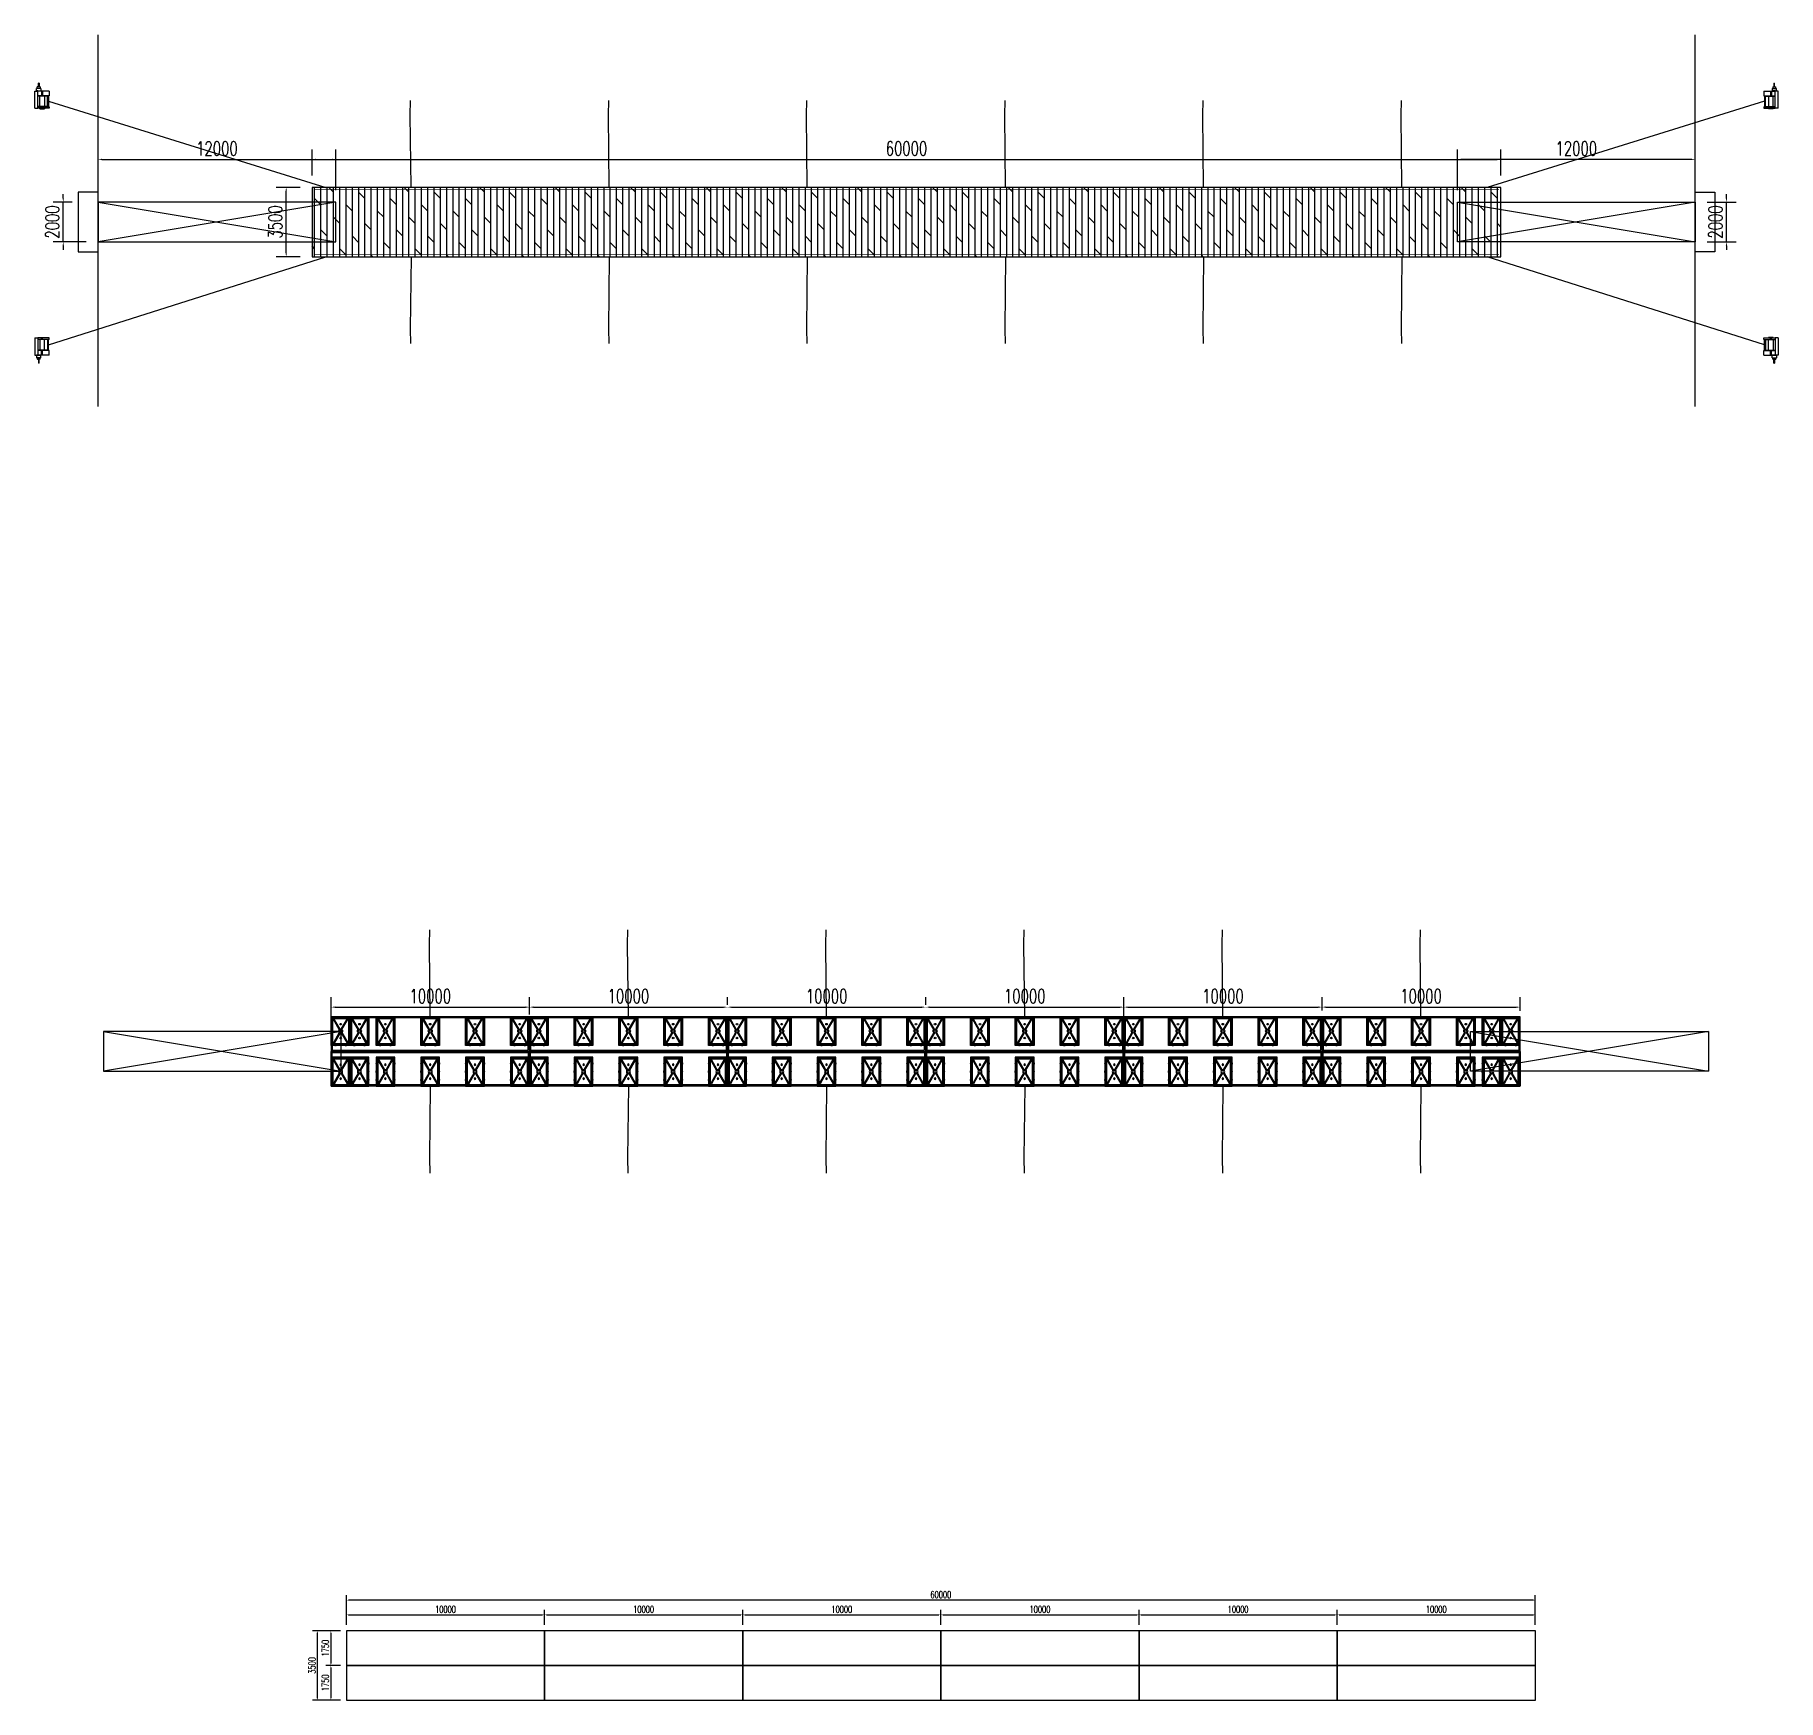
# Model space of a CAD drawing. Header units: millimetres. Extents: x -1825427 to -664413, y 1443096 to 1668257.
# Drawn here: x -1440620 to -1352647, y 1460910 to 1544972 of the extents above; entities that cross this region are included whole.
import ezdxf

# ---------------------------------------------------------------- set-up
doc = ezdxf.new("R2010")
doc.units = ezdxf.units.MM
doc.header["$LTSCALE"] = 10
doc.layers.get('0').update_dxf_attribs({"linetype": 'CONTINUOUS'})
doc.layers.get('DEFPOINTS').update_dxf_attribs({"linetype": 'CONTINUOUS'})
for name, color, linetype in [('TG_SUNTESTE', 7, 'CONTINUOUS'), ('W-bridge approach引桥', 4, 'CONTINUOUS'), ('W-FLOAT_BOWL浮筒', 253, 'CONTINUOUS'), ('W-PLASTIC_RAILINGS塑木栏杆', 6, 'CONTINUOUS'), ('W-STEEL_FRAME钢架', 3, 'CONTINUOUS'), ('W-WOOD_FLOOR木地板', 30, 'CONTINUOUS'), ('景-通用-文字', 7, 'CONTINUOUS')]:
    doc.layers.add(name, color=color, linetype=linetype)
doc.styles.add('STANDARD_T3', font='simplex.shx', dxfattribs={"width": 0.7, "bigfont": 'gbcbig.shx'})
doc.dimstyles.new('W&&100', dxfattribs={"dimtxt": 350, "dimasz": 100, "dimexe": 250, "dimexo": 300, "dimgap": 100, "dimtad": 1, "dimdec": 0, "dimzin": 0, "dimdsep": 46, "dimtxsty": 'STANDARD_T3', "dimcen": 0.09, "dimclrd": 1, "dimclre": 1, "dimclrt": 7, "dimazin": 2, "dimtfac": 1, "dimtdec": 0, "dimtix": 1, "dimtmove": 2, "dimatfit": 3, "dimfxl": 100, "dimtolj": 1, "dimtzin": 0, "dimarcsym": 0})
doc.dimstyles.new('W&&200', dxfattribs={"dimtxt": 700, "dimasz": 200, "dimexe": 500, "dimexo": 600, "dimgap": 200, "dimtad": 1, "dimdec": 0, "dimzin": 0, "dimdsep": 46, "dimtxsty": 'STANDARD_T3', "dimcen": 0.09, "dimclrd": 1, "dimclre": 1, "dimclrt": 7, "dimazin": 2, "dimtfac": 1, "dimtdec": 0, "dimtix": 1, "dimtmove": 2, "dimatfit": 3, "dimfxl": 100, "dimtolj": 1, "dimtzin": 0, "dimarcsym": 0})

msp = doc.modelspace()

# ---------------------------------------------------------------- blocks, each defined once
blk = doc.blocks.new('*D189')
at = {"layer": 'DEFPOINTS', "color": 0, "transparency": 16777216}
for p in [(-1366634, 1538686), (-1426634, 1537275), (-1366634, 1537275)]:
    blk.add_point(p, dxfattribs=at)
at = {"layer": 'W-WOOD_FLOOR木地板', "color": 1, "lineweight": -2, "transparency": 16777216}
for p, q in [((-1426634, 1537875), (-1426634, 1539186)), ((-1426434, 1538686), (-1366834, 1538686)), ((-1366634, 1537875), (-1366634, 1539186))]:
    blk.add_line(p, q, dxfattribs=at)
at = {"layer": 'W-WOOD_FLOOR木地板', "color": 1, "transparency": 16777216}
for points in [[(-1426434, 1538720), (-1426434, 1538653), (-1426634, 1538686)], [(-1366834, 1538720), (-1366834, 1538653), (-1366634, 1538686)]]:
    blk.add_solid(points, dxfattribs=at)
at = {"layer": 'W-WOOD_FLOOR木地板', "color": 7, "transparency": 16777216, "insert": (-1396634, 1539236), "char_height": 700, "attachment_point": 5, "style": 'STANDARD_T3'}
blk.add_mtext('\\A1;60000', dxfattribs=at)
blk = doc.blocks.new('*D190')
at = {"layer": 'DEFPOINTS', "color": 0, "transparency": 16777216}
for p in [(-1427937, 1537275), (-1426634, 1537275), (-1426634, 1533775)]:
    blk.add_point(p, dxfattribs=at)
at = {"layer": 'W-WOOD_FLOOR木地板', "color": 1, "lineweight": -2, "transparency": 16777216}
for p, q in [((-1427234, 1537275), (-1428437, 1537275)), ((-1427937, 1533975), (-1427937, 1537075)), ((-1427234, 1533775), (-1428437, 1533775))]:
    blk.add_line(p, q, dxfattribs=at)
at = {"layer": 'W-WOOD_FLOOR木地板', "color": 1, "transparency": 16777216}
for points in [[(-1427971, 1537075), (-1427904, 1537075), (-1427937, 1537275)], [(-1427971, 1533975), (-1427904, 1533975), (-1427937, 1533775)]]:
    blk.add_solid(points, dxfattribs=at)
at = {"layer": 'W-WOOD_FLOOR木地板', "color": 7, "transparency": 16777216, "insert": (-1428487, 1535525), "char_height": 700, "attachment_point": 5, "rotation": 90, "style": 'STANDARD_T3'}
blk.add_mtext('\\A1;3500', dxfattribs=at)
blk = doc.blocks.new('yq')
at = {"layer": 'W-bridge approach引桥'}
for p, q in [((0, 0), (12000, -2000)), ((12000, 0), (0, -2000))]:
    blk.add_line(p, q, dxfattribs=at)
blk.add_lwpolyline([(0, -2000), (12000, -2000), (12000, 0), (0, 0)], close=True, dxfattribs=at)
blk = doc.blocks.new('*D92')
at = {"layer": 'DEFPOINTS', "color": 0, "transparency": 16777216}
for p in [(-1415665, 1495892), (-1415665, 1494928), (-1425665, 1494432)]:
    blk.add_point(p, dxfattribs=at)
at = {"layer": 'TG_SUNTESTE', "color": 1, "lineweight": -2, "transparency": 16777216}
for p, q in [((-1425665, 1495032), (-1425665, 1496392)), ((-1425465, 1495892), (-1415865, 1495892)), ((-1415665, 1495528), (-1415665, 1496392))]:
    blk.add_line(p, q, dxfattribs=at)
at = {"layer": 'TG_SUNTESTE', "color": 1, "transparency": 16777216}
for points in [[(-1425465, 1495926), (-1425465, 1495859), (-1425665, 1495892)], [(-1415865, 1495926), (-1415865, 1495859), (-1415665, 1495892)]]:
    blk.add_solid(points, dxfattribs=at)
at = {"layer": 'TG_SUNTESTE', "color": 7, "transparency": 16777216, "insert": (-1420665, 1496442), "char_height": 700, "attachment_point": 5, "style": 'STANDARD_T3'}
blk.add_mtext('\\A1;10000', dxfattribs=at)
blk = doc.blocks.new('A$C68B31E47')
at = {"color": 7, "linetype": 'Continuous', "lineweight": 25}
for p, q in [((10, 202), (0, 202)), ((0, 152), (0, 202)), ((0, 102), (0, 152)), ((0, 102), (10, 102)), ((40, 302), (10, 302)), ((10, 302), (10, 162)), ((40, 162), (10, 162)), ((10, 162), (10, 142)), ((10, 142), (10, 59)), ((40, 142), (10, 142)), ((10, 59), (40, 59)), ((10, 0), (10, 59)), ((10, 0), (370, 0)), ((40, 302), (40, 162)), ((275, 285), (40, 285)), ((45, 272), (40, 272)), ((40, 162), (40, 142)), ((40, 142), (40, 59)), ((40, 60), (275, 60)), ((40, 59), (275, 59)), ((45, 272), (45, 60)), ((45, 269), (265, 269)), ((265, 202), (45, 202)), ((45, 102), (265, 102)), ((275, 272), (265, 272)), ((265, 272), (265, 60)), ((370, 302), (275, 302)), ((275, 302), (275, 162)), ((370, 162), (275, 162)), ((275, 162), (275, 142)), ((370, 142), (275, 142)), ((275, 142), (275, 59)), ((275, 59), (370, 59)), ((370, 302), (370, 162)), ((370, 162), (370, 142)), ((370, 142), (370, 59)), ((375, 131), (370, 131)), ((375, 101), (370, 101)), ((375, 61), (370, 61)), ((370, 0), (370, 59)), ((375, 31), (370, 31)), ((375, 101), (375, 131)), ((425, 126), (375, 126)), ((375, 61), (375, 101)), ((375, 61), (375, 31)), ((375, 36), (425, 36)), ((425, 126), (425, 81)), ((460, 111), (425, 111)), ((425, 81), (425, 36)), ((425, 51), (460, 51)), ((460, 111), (460, 91)), ((468, 91), (460, 91)), ((460, 91), (460, 71)), ((468, 71), (460, 71)), ((460, 71), (460, 51)), ((468, 91), (468, 71)), ((538, 89), (468, 89)), ((468, 73), (538, 73)), ((538, 89), (538, 73))]:
    blk.add_line(p, q, dxfattribs=at)
blk = doc.blocks.new('*D185')
at = {"layer": 'DEFPOINTS', "color": 0, "transparency": 16777216}
for p in [(-1425434, 1538686), (-1437434, 1536525), (-1425434, 1536525)]:
    blk.add_point(p, dxfattribs=at)
at = {"layer": 'TG_SUNTESTE', "color": 1, "lineweight": -2, "transparency": 16777216}
for p, q in [((-1437434, 1537125), (-1437434, 1539186)), ((-1437234, 1538686), (-1425634, 1538686)), ((-1425434, 1537125), (-1425434, 1539186))]:
    blk.add_line(p, q, dxfattribs=at)
at = {"layer": 'TG_SUNTESTE', "color": 1, "transparency": 16777216}
for points in [[(-1437234, 1538720), (-1437234, 1538653), (-1437434, 1538686)], [(-1425634, 1538720), (-1425634, 1538653), (-1425434, 1538686)]]:
    blk.add_solid(points, dxfattribs=at)
at = {"layer": 'TG_SUNTESTE', "color": 7, "transparency": 16777216, "insert": (-1431434, 1539236), "char_height": 700, "attachment_point": 5, "style": 'STANDARD_T3'}
blk.add_mtext('\\A1;12000', dxfattribs=at)
blk = doc.blocks.new('*D186')
at = {"layer": 'DEFPOINTS', "color": 0, "transparency": 16777216}
for p in [(-1439189, 1536525), (-1438134, 1536525), (-1437434, 1534525)]:
    blk.add_point(p, dxfattribs=at)
at = {"layer": 'TG_SUNTESTE', "color": 1, "lineweight": -2, "transparency": 16777216}
for p, q in [((-1439189, 1536725), (-1439189, 1536925)), ((-1438734, 1536525), (-1439689, 1536525)), ((-1439189, 1534525), (-1439189, 1536525)), ((-1438034, 1534525), (-1439689, 1534525)), ((-1439189, 1534325), (-1439189, 1534125))]:
    blk.add_line(p, q, dxfattribs=at)
at = {"layer": 'TG_SUNTESTE', "color": 1, "transparency": 16777216}
for points in [[(-1439222, 1536725), (-1439155, 1536725), (-1439189, 1536525)], [(-1439222, 1534325), (-1439155, 1534325), (-1439189, 1534525)]]:
    blk.add_solid(points, dxfattribs=at)
at = {"layer": 'TG_SUNTESTE', "color": 7, "transparency": 16777216, "insert": (-1439739, 1535525), "char_height": 700, "attachment_point": 5, "rotation": 90, "style": 'STANDARD_T3'}
blk.add_mtext('\\A1;2000', dxfattribs=at)
blk = doc.blocks.new('*D187')
at = {"layer": 'DEFPOINTS', "color": 0, "transparency": 16777216}
for p in [(-1368834, 1538686), (-1368834, 1536525), (-1356834, 1536525)]:
    blk.add_point(p, dxfattribs=at)
at = {"layer": 'TG_SUNTESTE', "color": 1, "lineweight": -2, "transparency": 16777216}
for p, q in [((-1368834, 1537125), (-1368834, 1539186)), ((-1357034, 1538686), (-1368634, 1538686)), ((-1356834, 1537125), (-1356834, 1539186))]:
    blk.add_line(p, q, dxfattribs=at)
at = {"layer": 'TG_SUNTESTE', "color": 1, "transparency": 16777216}
for points in [[(-1368634, 1538720), (-1368634, 1538653), (-1368834, 1538686)], [(-1357034, 1538720), (-1357034, 1538653), (-1356834, 1538686)]]:
    blk.add_solid(points, dxfattribs=at)
at = {"layer": 'TG_SUNTESTE', "color": 7, "transparency": 16777216, "insert": (-1362834, 1539236), "char_height": 700, "attachment_point": 5, "style": 'STANDARD_T3'}
blk.add_mtext('\\A1;12000', dxfattribs=at)
blk = doc.blocks.new('*D188')
at = {"layer": 'DEFPOINTS', "color": 0, "transparency": 16777216}
for p in [(-1356834, 1536525), (-1355258, 1536525), (-1356834, 1534525)]:
    blk.add_point(p, dxfattribs=at)
at = {"layer": 'TG_SUNTESTE', "color": 1, "lineweight": -2, "transparency": 16777216}
for p, q in [((-1355258, 1536725), (-1355258, 1536925)), ((-1356234, 1536525), (-1354758, 1536525)), ((-1355258, 1534525), (-1355258, 1536525)), ((-1356234, 1534525), (-1354758, 1534525)), ((-1355258, 1534325), (-1355258, 1534125))]:
    blk.add_line(p, q, dxfattribs=at)
at = {"layer": 'TG_SUNTESTE', "color": 1, "transparency": 16777216}
for points in [[(-1355291, 1536725), (-1355225, 1536725), (-1355258, 1536525)], [(-1355291, 1534325), (-1355225, 1534325), (-1355258, 1534525)]]:
    blk.add_solid(points, dxfattribs=at)
at = {"layer": 'TG_SUNTESTE', "color": 7, "transparency": 16777216, "insert": (-1355808, 1535525), "char_height": 700, "attachment_point": 5, "rotation": 90, "style": 'STANDARD_T3'}
blk.add_mtext('\\A1;2000', dxfattribs=at)
blk = doc.blocks.new('mz')
blk.add_line((-3374, 1365), (-4060, 1670))
at = {"layer": 'DEFPOINTS', "color": 0}
blk.add_lwpolyline([(0, 0), (-3374, 1365)], dxfattribs=at)
blk = doc.blocks.new('*U45')
at = {"layer": 'TG_SUNTESTE', "rotation": 292.6310346107126}
blk.add_blockref('mz', (37, 1751), dxfattribs=at)
at = {"layer": 'TG_SUNTESTE', "xscale": -1, "rotation": 247.3689653892874}
blk.add_blockref('mz', (37, -1751), dxfattribs=at)
blk = doc.blocks.new('*U46')
at = {"layer": 'TG_SUNTESTE', "color": 0, "linetype": 'ByBlock', "lineweight": -2, "transparency": 16777216}
for p in [(0, 0), (10000, 0), (20000, 0), (30000, 0), (40000, 0), (50000, 0)]:
    blk.add_blockref('*U45', p, dxfattribs=at)
blk = doc.blocks.new('*D87')
at = {"layer": 'DEFPOINTS', "color": 0, "transparency": 16777216}
for p in [(-1405665, 1495892), (-1415665, 1494928), (-1405665, 1495409)]:
    blk.add_point(p, dxfattribs=at)
at = {"layer": 'TG_SUNTESTE', "color": 1, "lineweight": -2, "transparency": 16777216}
for p, q in [((-1415665, 1495528), (-1415665, 1496392)), ((-1415465, 1495892), (-1405865, 1495892)), ((-1405665, 1496009), (-1405665, 1496392))]:
    blk.add_line(p, q, dxfattribs=at)
at = {"layer": 'TG_SUNTESTE', "color": 1, "transparency": 16777216}
for points in [[(-1415465, 1495926), (-1415465, 1495859), (-1415665, 1495892)], [(-1405865, 1495926), (-1405865, 1495859), (-1405665, 1495892)]]:
    blk.add_solid(points, dxfattribs=at)
at = {"layer": 'TG_SUNTESTE', "color": 7, "transparency": 16777216, "insert": (-1410665, 1496442), "char_height": 700, "attachment_point": 5, "style": 'STANDARD_T3'}
blk.add_mtext('\\A1;10000', dxfattribs=at)
blk = doc.blocks.new('*D88')
at = {"layer": 'DEFPOINTS', "color": 0, "transparency": 16777216}
for p in [(-1395665, 1495892), (-1405665, 1495409), (-1395665, 1495409)]:
    blk.add_point(p, dxfattribs=at)
at = {"layer": 'TG_SUNTESTE', "color": 1, "lineweight": -2, "transparency": 16777216}
for p, q in [((-1405665, 1496009), (-1405665, 1496392)), ((-1405465, 1495892), (-1395865, 1495892)), ((-1395665, 1496009), (-1395665, 1496392))]:
    blk.add_line(p, q, dxfattribs=at)
at = {"layer": 'TG_SUNTESTE', "color": 1, "transparency": 16777216}
for points in [[(-1405465, 1495926), (-1405465, 1495859), (-1405665, 1495892)], [(-1395865, 1495926), (-1395865, 1495859), (-1395665, 1495892)]]:
    blk.add_solid(points, dxfattribs=at)
at = {"layer": 'TG_SUNTESTE', "color": 7, "transparency": 16777216, "insert": (-1400665, 1496442), "char_height": 700, "attachment_point": 5, "style": 'STANDARD_T3'}
blk.add_mtext('\\A1;10000', dxfattribs=at)
blk = doc.blocks.new('*D89')
at = {"layer": 'DEFPOINTS', "color": 0, "transparency": 16777216}
for p in [(-1385665, 1495892), (-1395665, 1495409), (-1385665, 1494719)]:
    blk.add_point(p, dxfattribs=at)
at = {"layer": 'TG_SUNTESTE', "color": 1, "lineweight": -2, "transparency": 16777216}
for p, q in [((-1395665, 1496009), (-1395665, 1496392)), ((-1395465, 1495892), (-1385865, 1495892)), ((-1385665, 1495319), (-1385665, 1496392))]:
    blk.add_line(p, q, dxfattribs=at)
at = {"layer": 'TG_SUNTESTE', "color": 1, "transparency": 16777216}
for points in [[(-1395465, 1495926), (-1395465, 1495859), (-1395665, 1495892)], [(-1385865, 1495926), (-1385865, 1495859), (-1385665, 1495892)]]:
    blk.add_solid(points, dxfattribs=at)
at = {"layer": 'TG_SUNTESTE', "color": 7, "transparency": 16777216, "insert": (-1390665, 1496442), "char_height": 700, "attachment_point": 5, "style": 'STANDARD_T3'}
blk.add_mtext('\\A1;10000', dxfattribs=at)
blk = doc.blocks.new('*D90')
at = {"layer": 'DEFPOINTS', "color": 0, "transparency": 16777216}
for p in [(-1375665, 1495892), (-1385665, 1494719), (-1375665, 1495129)]:
    blk.add_point(p, dxfattribs=at)
at = {"layer": 'TG_SUNTESTE', "color": 1, "lineweight": -2, "transparency": 16777216}
for p, q in [((-1385665, 1495319), (-1385665, 1496392)), ((-1385465, 1495892), (-1375865, 1495892)), ((-1375665, 1495729), (-1375665, 1496392))]:
    blk.add_line(p, q, dxfattribs=at)
at = {"layer": 'TG_SUNTESTE', "color": 1, "transparency": 16777216}
for points in [[(-1385465, 1495926), (-1385465, 1495859), (-1385665, 1495892)], [(-1375865, 1495926), (-1375865, 1495859), (-1375665, 1495892)]]:
    blk.add_solid(points, dxfattribs=at)
at = {"layer": 'TG_SUNTESTE', "color": 7, "transparency": 16777216, "insert": (-1380665, 1496442), "char_height": 700, "attachment_point": 5, "style": 'STANDARD_T3'}
blk.add_mtext('\\A1;10000', dxfattribs=at)
blk = doc.blocks.new('*D91')
at = {"layer": 'DEFPOINTS', "color": 0, "transparency": 16777216}
for p in [(-1365665, 1495892), (-1375665, 1495129), (-1365665, 1495104)]:
    blk.add_point(p, dxfattribs=at)
at = {"layer": 'TG_SUNTESTE', "color": 1, "lineweight": -2, "transparency": 16777216}
for p, q in [((-1375665, 1495729), (-1375665, 1496392)), ((-1375465, 1495892), (-1365865, 1495892)), ((-1365665, 1495704), (-1365665, 1496392))]:
    blk.add_line(p, q, dxfattribs=at)
at = {"layer": 'TG_SUNTESTE', "color": 1, "transparency": 16777216}
for points in [[(-1375465, 1495926), (-1375465, 1495859), (-1375665, 1495892)], [(-1365865, 1495926), (-1365865, 1495859), (-1365665, 1495892)]]:
    blk.add_solid(points, dxfattribs=at)
at = {"layer": 'TG_SUNTESTE', "color": 7, "transparency": 16777216, "insert": (-1370665, 1496442), "char_height": 700, "attachment_point": 5, "style": 'STANDARD_T3'}
blk.add_mtext('\\A1;10000', dxfattribs=at)
blk = doc.blocks.new('DFX')
at = {"layer": 'W-FLOAT_BOWL浮筒'}
for p, q in [((0, 0), (1450, 0)), ((325, 0), (305, 0)), ((735, 0), (715, 0)), ((1125, 0), (1145, 0)), ((0, -205), (0, -225)), ((0, -725), (0, -745)), ((630, -443), (116, -146)), ((630, -507), (116, -804)), ((650, -409), (136, -111)), ((650, -409), (136, -111)), ((650, -541), (136, -839)), ((650, -541), (136, -839)), ((800, -409), (1314, -111)), ((800, -409), (1314, -111)), ((800, -541), (1314, -839)), ((800, -541), (1314, -839)), ((820, -443), (1334, -146)), ((820, -507), (1334, -804)), ((1450, -205), (1450, -225)), ((1450, -725), (1450, -745)), ((325, -950), (305, -950)), ((735, -950), (715, -950)), ((1125, -950), (1145, -950))]:
    blk.add_line(p, q, dxfattribs=at)
for points in [[(0, 0), (1450, 0), (1450, -950), (0, -950)], [(40, -40), (1410, -40), (1410, -910), (40, -910)], [(85, -85), (1365, -85), (1365, -865), (85, -865)]]:
    blk.add_lwpolyline(points, close=True, dxfattribs=at)
for points in [[(350, 0), (350, -39, -0.605909), (280, -39), (280, 0), (305, 0), (305, -20, 1.050157), (325, -20), (325, 0), (350, 0)], [(760, 0), (760, -39, -0.605909), (690, -39), (690, 0), (715, 0), (715, -20, 1.050157), (735, -20), (735, 0), (760, 0)], [(1100, 0), (1100, -39, 0.605909), (1170, -39), (1170, 0), (1145, 0), (1145, -20, -1.050157), (1125, -20), (1125, 0), (1100, 0)], [(0, -180), (39, -180, -0.605909), (39, -250), (0, -250), (0, -225), (20, -225, 1.050157), (20, -205), (0, -205), (0, -180)], [(0, -700), (39, -700, -0.605909), (39, -770), (0, -770), (0, -745), (20, -745, 1.050157), (20, -725), (0, -725), (0, -700)], [(1450, -180), (1411, -180, 0.605909), (1411, -250), (1450, -250), (1450, -225), (1430, -225, -1.050157), (1430, -205), (1450, -205), (1450, -180)], [(1450, -700), (1411, -700, 0.605909), (1411, -770), (1450, -770), (1450, -745), (1430, -745, -1.050157), (1430, -725), (1450, -725), (1450, -700)], [(350, -950), (350, -911, 0.605909), (280, -911), (280, -950), (305, -950), (305, -930, -1.050157), (325, -930), (325, -950), (350, -950)], [(760, -950), (760, -911, 0.605909), (690, -911), (690, -950), (715, -950), (715, -930, -1.050157), (735, -930), (735, -950), (760, -950)], [(1100, -950), (1100, -911, -0.605909), (1170, -911), (1170, -950), (1145, -950), (1145, -930, 1.050157), (1125, -930), (1125, -950), (1100, -950)]]:
    blk.add_lwpolyline(points, format="xyb", dxfattribs=at)
for centre, radius in [((375, -475), 40), ((725, -475), 100), ((725, -475), 60), ((1075, -475), 40)]:
    blk.add_circle(centre, radius, dxfattribs=at)
for centre, start, end in [((126, -129), 59.97711, 239.97711), ((126, -821), 120.02289, 300.02289), ((1324, -129), 300.02289, 120.02289), ((1324, -821), 239.97711, 59.97711)]:
    blk.add_arc(centre, 20, start, end, dxfattribs=at)
blk = doc.blocks.new('*U1381')
at = {"layer": 'W-FLOAT_BOWL浮筒', "rotation": 270}
blk.add_blockref('DFX', (475, 725), dxfattribs=at)
blk = doc.blocks.new('*U1382')
at = {"layer": 'W-FLOAT_BOWL浮筒', "color": 0, "linetype": 'ByBlock', "lineweight": -2, "transparency": 16777216}
for p in [(0, 0), (2260, 0), (4520, 0), (6780, 0), (9040, 0)]:
    blk.add_blockref('*U1381', p, dxfattribs=at)
blk = doc.blocks.new('*U1380')
at = {"layer": 'W-FLOAT_BOWL浮筒', "rotation": 270}
blk.add_blockref('DFX', (475, 725), dxfattribs=at)
blk = doc.blocks.new('*U1379')
at = {"layer": 'W-FLOAT_BOWL浮筒', "color": 0, "linetype": 'ByBlock', "lineweight": -2, "transparency": 16777216}
for p in [(0, 0), (2260, 0), (4520, 0), (6780, 0), (9040, 0)]:
    blk.add_blockref('*U1380', p, dxfattribs=at)
blk = doc.blocks.new('*U1376')
at = {"layer": 'W-STEEL_FRAME钢架'}
for points in [[(-5000, 0), (5000, 0), (5000, 1750), (-5000, 1750)], [(-4947, 53), (4947, 53), (4947, 1697), (-4947, 1697)], [(-5000, 0), (5000, 0), (5000, -1750), (-5000, -1750)], [(-4947, -53), (4947, -53), (4947, -1697), (-4947, -1697)]]:
    blk.add_lwpolyline(points, close=True, dxfattribs=at)
at = {"layer": 'W-FLOAT_BOWL浮筒'}
blk.add_blockref('*U1382', (-4525, 1025), dxfattribs=at)
at = {"layer": 'W-FLOAT_BOWL浮筒', "xscale": -1, "rotation": 180}
blk.add_blockref('*U1379', (-4525, -1025), dxfattribs=at)
blk = doc.blocks.new('*U1377')
at = {"layer": '景-通用-文字', "color": 0, "linetype": 'ByBlock', "lineweight": -2, "transparency": 16777216}
for p in [(0, 0), (10000, 0), (20000, 0), (30000, 0), (40000, 0), (50000, 0)]:
    blk.add_blockref('*U1376', p, dxfattribs=at)
blk = doc.blocks.new('*U1383')
at = {"layer": 'W-STEEL_FRAME钢架'}
blk.add_lwpolyline([(-5000, -875), (5000, -875), (5000, 875), (-5000, 875)], close=True, dxfattribs=at)
blk = doc.blocks.new('*U1384')
at = {"layer": '景-通用-文字', "color": 0, "linetype": 'ByBlock', "lineweight": -2, "transparency": 16777216}
for p in [(0, 1750), (10000, 1750), (20000, 1750), (30000, 1750), (40000, 1750), (50000, 1750), (0, 0), (10000, 0), (20000, 0), (30000, 0), (40000, 0), (50000, 0)]:
    blk.add_blockref('*U1383', p, dxfattribs=at)
blk = doc.blocks.new('*D1385')
at = {"layer": 'DEFPOINTS', "color": 0, "transparency": 16777216}
for p in [(-1424900, 1464410), (-1425683, 1462660), (-1424900, 1462660)]:
    blk.add_point(p, dxfattribs=at)
at = {"layer": '景-通用-文字', "color": 1, "lineweight": -2, "transparency": 16777216}
for p, q in [((-1425200, 1464410), (-1425933, 1464410)), ((-1425683, 1464310), (-1425683, 1462760)), ((-1425200, 1462660), (-1425933, 1462660))]:
    blk.add_line(p, q, dxfattribs=at)
at = {"layer": '景-通用-文字', "color": 1, "transparency": 16777216}
for points in [[(-1425699, 1464310), (-1425666, 1464310), (-1425683, 1464410)], [(-1425699, 1462760), (-1425666, 1462760), (-1425683, 1462660)]]:
    blk.add_solid(points, dxfattribs=at)
at = {"layer": '景-通用-文字', "color": 7, "transparency": 16777216, "insert": (-1425958, 1463535), "char_height": 350, "attachment_point": 5, "rotation": 90, "style": 'STANDARD_T3'}
blk.add_mtext('\\A1;1750', dxfattribs=at)
blk = doc.blocks.new('*D1386')
at = {"layer": 'DEFPOINTS', "color": 0, "transparency": 16777216}
for p in [(-1424900, 1462660), (-1425683, 1460910), (-1424900, 1460910)]:
    blk.add_point(p, dxfattribs=at)
at = {"layer": '景-通用-文字', "color": 1, "lineweight": -2, "transparency": 16777216}
for p, q in [((-1425200, 1462660), (-1425933, 1462660)), ((-1425683, 1462560), (-1425683, 1461010)), ((-1425200, 1460910), (-1425933, 1460910))]:
    blk.add_line(p, q, dxfattribs=at)
at = {"layer": '景-通用-文字', "color": 1, "transparency": 16777216}
for points in [[(-1425699, 1462560), (-1425666, 1462560), (-1425683, 1462660)], [(-1425699, 1461010), (-1425666, 1461010), (-1425683, 1460910)]]:
    blk.add_solid(points, dxfattribs=at)
at = {"layer": '景-通用-文字', "color": 7, "transparency": 16777216, "insert": (-1425958, 1461785), "char_height": 350, "attachment_point": 5, "rotation": 90, "style": 'STANDARD_T3'}
blk.add_mtext('\\A1;1750', dxfattribs=at)
blk = doc.blocks.new('*D1387')
at = {"layer": 'DEFPOINTS', "color": 0, "transparency": 16777216}
for p in [(-1414900, 1465214), (-1424900, 1464410), (-1414900, 1464410)]:
    blk.add_point(p, dxfattribs=at)
at = {"layer": '景-通用-文字', "color": 1, "lineweight": -2, "transparency": 16777216}
for p, q in [((-1424900, 1464710), (-1424900, 1465464)), ((-1424800, 1465214), (-1415000, 1465214)), ((-1414900, 1464710), (-1414900, 1465464))]:
    blk.add_line(p, q, dxfattribs=at)
at = {"layer": '景-通用-文字', "color": 1, "transparency": 16777216}
for points in [[(-1424800, 1465231), (-1424800, 1465198), (-1424900, 1465214)], [(-1415000, 1465231), (-1415000, 1465198), (-1414900, 1465214)]]:
    blk.add_solid(points, dxfattribs=at)
at = {"layer": '景-通用-文字', "color": 7, "transparency": 16777216, "insert": (-1419900, 1465489), "char_height": 350, "attachment_point": 5, "style": 'STANDARD_T3'}
blk.add_mtext('\\A1;10000', dxfattribs=at)
blk = doc.blocks.new('*D1388')
at = {"layer": 'DEFPOINTS', "color": 0, "transparency": 16777216}
for p in [(-1404900, 1465214), (-1414900, 1464410), (-1404900, 1464410)]:
    blk.add_point(p, dxfattribs=at)
at = {"layer": '景-通用-文字', "color": 1, "lineweight": -2, "transparency": 16777216}
for p, q in [((-1414900, 1464710), (-1414900, 1465464)), ((-1414800, 1465214), (-1405000, 1465214)), ((-1404900, 1464710), (-1404900, 1465464))]:
    blk.add_line(p, q, dxfattribs=at)
at = {"layer": '景-通用-文字', "color": 1, "transparency": 16777216}
for points in [[(-1414800, 1465231), (-1414800, 1465198), (-1414900, 1465214)], [(-1405000, 1465231), (-1405000, 1465198), (-1404900, 1465214)]]:
    blk.add_solid(points, dxfattribs=at)
at = {"layer": '景-通用-文字', "color": 7, "transparency": 16777216, "insert": (-1409900, 1465489), "char_height": 350, "attachment_point": 5, "style": 'STANDARD_T3'}
blk.add_mtext('\\A1;10000', dxfattribs=at)
blk = doc.blocks.new('*D1389')
at = {"layer": 'DEFPOINTS', "color": 0, "transparency": 16777216}
for p in [(-1394900, 1465214), (-1404900, 1464410), (-1394900, 1464410)]:
    blk.add_point(p, dxfattribs=at)
at = {"layer": '景-通用-文字', "color": 1, "lineweight": -2, "transparency": 16777216}
for p, q in [((-1404900, 1464710), (-1404900, 1465464)), ((-1404800, 1465214), (-1395000, 1465214)), ((-1394900, 1464710), (-1394900, 1465464))]:
    blk.add_line(p, q, dxfattribs=at)
at = {"layer": '景-通用-文字', "color": 1, "transparency": 16777216}
for points in [[(-1404800, 1465231), (-1404800, 1465198), (-1404900, 1465214)], [(-1395000, 1465231), (-1395000, 1465198), (-1394900, 1465214)]]:
    blk.add_solid(points, dxfattribs=at)
at = {"layer": '景-通用-文字', "color": 7, "transparency": 16777216, "insert": (-1399900, 1465489), "char_height": 350, "attachment_point": 5, "style": 'STANDARD_T3'}
blk.add_mtext('\\A1;10000', dxfattribs=at)
blk = doc.blocks.new('*D1390')
at = {"layer": 'DEFPOINTS', "color": 0, "transparency": 16777216}
for p in [(-1384900, 1465214), (-1394900, 1464410), (-1384900, 1464410)]:
    blk.add_point(p, dxfattribs=at)
at = {"layer": '景-通用-文字', "color": 1, "lineweight": -2, "transparency": 16777216}
for p, q in [((-1394900, 1464710), (-1394900, 1465464)), ((-1394800, 1465214), (-1385000, 1465214)), ((-1384900, 1464710), (-1384900, 1465464))]:
    blk.add_line(p, q, dxfattribs=at)
at = {"layer": '景-通用-文字', "color": 1, "transparency": 16777216}
for points in [[(-1394800, 1465231), (-1394800, 1465198), (-1394900, 1465214)], [(-1385000, 1465231), (-1385000, 1465198), (-1384900, 1465214)]]:
    blk.add_solid(points, dxfattribs=at)
at = {"layer": '景-通用-文字', "color": 7, "transparency": 16777216, "insert": (-1389900, 1465489), "char_height": 350, "attachment_point": 5, "style": 'STANDARD_T3'}
blk.add_mtext('\\A1;10000', dxfattribs=at)
blk = doc.blocks.new('*D1391')
at = {"layer": 'DEFPOINTS', "color": 0, "transparency": 16777216}
for p in [(-1374900, 1465214), (-1384900, 1464410), (-1374900, 1464410)]:
    blk.add_point(p, dxfattribs=at)
at = {"layer": '景-通用-文字', "color": 1, "lineweight": -2, "transparency": 16777216}
for p, q in [((-1384900, 1464710), (-1384900, 1465464)), ((-1384800, 1465214), (-1375000, 1465214)), ((-1374900, 1464710), (-1374900, 1465464))]:
    blk.add_line(p, q, dxfattribs=at)
at = {"layer": '景-通用-文字', "color": 1, "transparency": 16777216}
for points in [[(-1384800, 1465231), (-1384800, 1465198), (-1384900, 1465214)], [(-1375000, 1465231), (-1375000, 1465198), (-1374900, 1465214)]]:
    blk.add_solid(points, dxfattribs=at)
at = {"layer": '景-通用-文字', "color": 7, "transparency": 16777216, "insert": (-1379900, 1465489), "char_height": 350, "attachment_point": 5, "style": 'STANDARD_T3'}
blk.add_mtext('\\A1;10000', dxfattribs=at)
blk = doc.blocks.new('*D1392')
at = {"layer": 'DEFPOINTS', "color": 0, "transparency": 16777216}
for p in [(-1364900, 1465214), (-1374900, 1464410), (-1364900, 1464410)]:
    blk.add_point(p, dxfattribs=at)
at = {"layer": '景-通用-文字', "color": 1, "lineweight": -2, "transparency": 16777216}
for p, q in [((-1374900, 1464710), (-1374900, 1465464)), ((-1374800, 1465214), (-1365000, 1465214)), ((-1364900, 1464710), (-1364900, 1465464))]:
    blk.add_line(p, q, dxfattribs=at)
at = {"layer": '景-通用-文字', "color": 1, "transparency": 16777216}
for points in [[(-1374800, 1465231), (-1374800, 1465198), (-1374900, 1465214)], [(-1365000, 1465231), (-1365000, 1465198), (-1364900, 1465214)]]:
    blk.add_solid(points, dxfattribs=at)
at = {"layer": '景-通用-文字', "color": 7, "transparency": 16777216, "insert": (-1369900, 1465489), "char_height": 350, "attachment_point": 5, "style": 'STANDARD_T3'}
blk.add_mtext('\\A1;10000', dxfattribs=at)
blk = doc.blocks.new('*D1393')
at = {"layer": 'DEFPOINTS', "color": 0, "transparency": 16777216}
for p in [(-1424900, 1465956), (-1424900, 1464410), (-1364900, 1464410)]:
    blk.add_point(p, dxfattribs=at)
at = {"layer": '景-通用-文字', "color": 1, "lineweight": -2, "transparency": 16777216}
for p, q in [((-1424900, 1464710), (-1424900, 1466206)), ((-1365000, 1465956), (-1424800, 1465956)), ((-1364900, 1464710), (-1364900, 1466206))]:
    blk.add_line(p, q, dxfattribs=at)
at = {"layer": '景-通用-文字', "color": 1, "transparency": 16777216}
for points in [[(-1424800, 1465973), (-1424800, 1465940), (-1424900, 1465956)], [(-1365000, 1465973), (-1365000, 1465940), (-1364900, 1465956)]]:
    blk.add_solid(points, dxfattribs=at)
at = {"layer": '景-通用-文字', "color": 7, "transparency": 16777216, "insert": (-1394900, 1466231), "char_height": 350, "attachment_point": 5, "style": 'STANDARD_T3'}
blk.add_mtext('\\A1;60000', dxfattribs=at)
blk = doc.blocks.new('*D1394')
at = {"layer": 'DEFPOINTS', "color": 0, "transparency": 16777216}
for p in [(-1424900, 1464410), (-1426366, 1460910), (-1424900, 1460910)]:
    blk.add_point(p, dxfattribs=at)
at = {"layer": '景-通用-文字', "color": 1, "lineweight": -2, "transparency": 16777216}
for p, q in [((-1425200, 1464410), (-1426616, 1464410)), ((-1426366, 1464310), (-1426366, 1461010)), ((-1425200, 1460910), (-1426616, 1460910))]:
    blk.add_line(p, q, dxfattribs=at)
at = {"layer": '景-通用-文字', "color": 1, "transparency": 16777216}
for points in [[(-1426383, 1464310), (-1426349, 1464310), (-1426366, 1464410)], [(-1426383, 1461010), (-1426349, 1461010), (-1426366, 1460910)]]:
    blk.add_solid(points, dxfattribs=at)
at = {"layer": '景-通用-文字', "color": 7, "transparency": 16777216, "insert": (-1426641, 1462660), "char_height": 350, "attachment_point": 5, "rotation": 90, "style": 'STANDARD_T3'}
blk.add_mtext('\\A1;3500', dxfattribs=at)

# ---------------------------------------------------------------- dimensions: what is measured, and where the dimension line sits
at = {"layer": 'TG_SUNTESTE'}
for base, p1, p2, picture, middle in [((-1425433.6, 1538686.3), (-1437433.6, 1536524.6), (-1425433.6, 1536524.6), '*D185', (-1431433.6, 1539236.3)), ((-1415664.6, 1495892.3), (-1425664.6, 1494431.6), (-1415664.6, 1494927.9), '*D92', (-1420664.6, 1496442.3)), ((-1405664.6, 1495892.3), (-1415664.6, 1494927.9), (-1405664.6, 1495408.9), '*D87', (-1410664.6, 1496442.3)), ((-1395664.6, 1495892.3), (-1405664.6, 1495408.9), (-1395664.6, 1495408.9), '*D88', (-1400664.6, 1496442.3)), ((-1385664.6, 1495892.3), (-1395664.6, 1495408.9), (-1385664.6, 1494718.9), '*D89', (-1390664.6, 1496442.3)), ((-1375664.6, 1495892.3), (-1385664.6, 1494718.9), (-1375664.6, 1495128.9), '*D90', (-1380664.6, 1496442.3)), ((-1365664.6, 1495892.3), (-1375664.6, 1495128.9), (-1365664.6, 1495103.9), '*D91', (-1370664.6, 1496442.3))]:
    dim = msp.add_linear_dim(base=base, p1=p1, p2=p2, dimstyle='W&&200', dxfattribs=at)
    dim.commit()
    dim.dimension.update_dxf_attribs({"geometry": picture, "text_midpoint": middle})
for base, p1, p2, angle, picture, middle in [((-1368833.6, 1538686.3), (-1356833.6, 1536524.6), (-1368833.6, 1536524.6), 180, '*D187', (-1362833.6, 1539236.3)), ((-1439188.6, 1536524.6), (-1437433.6, 1534524.6), (-1438133.6, 1536524.6), 90, '*D186', (-1439738.6, 1535524.6)), ((-1355257.9, 1536524.6), (-1356833.6, 1534524.6), (-1356833.6, 1536524.6), 90, '*D188', (-1355807.9, 1535524.6))]:
    dim = msp.add_linear_dim(base=base, p1=p1, p2=p2, angle=angle, dimstyle='W&&200', dxfattribs=at)
    dim.commit()
    dim.dimension.update_dxf_attribs({"geometry": picture, "text_midpoint": middle})
at = {"layer": 'W-WOOD_FLOOR木地板'}
dim = msp.add_linear_dim(base=(-1366633.6, 1538686.3), p1=(-1426633.6, 1537274.6), p2=(-1366633.6, 1537274.6), dimstyle='W&&200', dxfattribs=at)
dim.commit()
dim.dimension.update_dxf_attribs({"geometry": '*D189', "text_midpoint": (-1396633.6, 1539236.3)})
dim = msp.add_linear_dim(base=(-1427937.3, 1537274.6), p1=(-1426633.6, 1533774.6), p2=(-1426633.6, 1537274.6), angle=90, dimstyle='W&&200', dxfattribs=at)
dim.commit()
dim.dimension.update_dxf_attribs({"geometry": '*D190', "text_midpoint": (-1428487.3, 1535524.6)})
at = {"layer": '景-通用-文字'}
for base, p1, p2, picture, middle in [((-1424899.6, 1465956.4), (-1364899.6, 1464410.1), (-1424899.6, 1464410.1), '*D1393', (-1394899.6, 1466231.4)), ((-1414899.6, 1465214.4), (-1424899.6, 1464410.1), (-1414899.6, 1464410.1), '*D1387', (-1419899.6, 1465489.4)), ((-1404899.6, 1465214.4), (-1414899.6, 1464410.1), (-1404899.6, 1464410.1), '*D1388', (-1409899.6, 1465489.4)), ((-1394899.6, 1465214.4), (-1404899.6, 1464410.1), (-1394899.6, 1464410.1), '*D1389', (-1399899.6, 1465489.4)), ((-1384899.6, 1465214.4), (-1394899.6, 1464410.1), (-1384899.6, 1464410.1), '*D1390', (-1389899.6, 1465489.4)), ((-1374899.6, 1465214.4), (-1384899.6, 1464410.1), (-1374899.6, 1464410.1), '*D1391', (-1379899.6, 1465489.4)), ((-1364899.6, 1465214.4), (-1374899.6, 1464410.1), (-1364899.6, 1464410.1), '*D1392', (-1369899.6, 1465489.4))]:
    dim = msp.add_linear_dim(base=base, p1=p1, p2=p2, dimstyle='W&&100', dxfattribs=at)
    dim.commit()
    dim.dimension.update_dxf_attribs({"geometry": picture, "text_midpoint": middle})
for base, p1, p2, picture, middle in [((-1426366, 1460910.1), (-1424899.6, 1464410.1), (-1424899.6, 1460910.1), '*D1394', (-1426641, 1462660.1)), ((-1425682.7, 1462660.1), (-1424899.6, 1464410.1), (-1424899.6, 1462660.1), '*D1385', (-1425957.7, 1463535.1)), ((-1425682.7, 1460910.1), (-1424899.6, 1462660.1), (-1424899.6, 1460910.1), '*D1386', (-1425957.7, 1461785.1))]:
    dim = msp.add_linear_dim(base=base, p1=p1, p2=p2, angle=90, dimstyle='W&&100', dxfattribs=at)
    dim.commit()
    dim.dimension.update_dxf_attribs({"geometry": picture, "text_midpoint": middle})

# ---------------------------------------------------------------- hatches: boundary and pattern name
at = {"layer": 'W-WOOD_FLOOR木地板'}
h = msp.add_hatch(dxfattribs=at)
h.set_pattern_fill('DOLMIT', color=256, scale=400, angle=90)
h.set_pattern_definition([(90, (-2986999.64, -946427.06), (-317.496824, 2e-14), []), (135, (-2986999.6, -946427.1), (-634.99321, -634.99321), [449.0085, -898.016])])
h.paths.add_polyline_path([(-1426633.6, 1537274.6), (-1426633.6, 1533774.6), (-1366633.6, 1533774.6), (-1366633.6, 1537274.6)])

# ---------------------------------------------------------------- linework, layer by layer
at = {"layer": 'W-FLOAT_BOWL浮筒'}
for p, q in [((-1437433.6, 1526217.1), (-1437433.6, 1544971.9)), ((-1356833.6, 1526217.1), (-1356833.6, 1544971.9))]:
    msp.add_line(p, q, dxfattribs=at)
at = {"layer": 'W-FLOAT_BOWL浮筒', "color": 0}
for p, q in [((-1439936.4, 1541619.5), (-1425933.6, 1537274.6)), ((-1353330.8, 1541619.5), (-1367333.6, 1537274.6)), ((-1439936.4, 1529318.8), (-1425933.6, 1533774.6)), ((-1353330.8, 1529318.8), (-1367333.6, 1533774.6))]:
    msp.add_line(p, q, dxfattribs=at)
at = {"layer": 'W-PLASTIC_RAILINGS塑木栏杆', "const_width": 30}
for points in [[(-1366733.6, 1537174.6), (-1426533.6, 1537174.6)], [(-1426533.6, 1533874.6), (-1366733.6, 1533874.6)]]:
    msp.add_lwpolyline(points, dxfattribs=at)
at = {"layer": 'W-STEEL_FRAME钢架'}
msp.add_lwpolyline([(-1426633.6, 1533774.6), (-1366633.6, 1533774.6), (-1366633.6, 1537274.6), (-1426633.6, 1537274.6)], close=True, dxfattribs=at)
at = {"layer": '景-通用-文字'}
for points in [[(-1438433.6, 1534024.6), (-1437433.6, 1534024.6), (-1437433.6, 1537024.6), (-1438433.6, 1537024.6)], [(-1355833.6, 1534024.6), (-1356833.6, 1534024.6), (-1356833.6, 1537024.6), (-1355833.6, 1537024.6)]]:
    msp.add_lwpolyline(points, close=True, dxfattribs=at)

# ---------------------------------------------------------------- block references
at = {"linetype": 'ByBlock', "yscale": 2.4, "zscale": 2.4}
for p, xscale, rotation in [((-1440620.4, 1541241.4), -2.4, 270), ((-1352646.8, 1541241.4), 2.4, 90.00000000000001), ((-1440620.4, 1529696.8), 2.4, 270), ((-1352646.8, 1529696.8), -2.4, 90)]:
    msp.add_blockref('A$C68B31E47', p, dxfattribs=dict(at, xscale=xscale, rotation=rotation))
at = {"layer": 'TG_SUNTESTE', "rotation": 292.6310346107126}
for p in [(-1421638.6, 1537276.1), (-1411638.6, 1537276.1), (-1401638.6, 1537276.1), (-1391638.6, 1537276.1), (-1381638.6, 1537276.1), (-1371638.6, 1537276.1)]:
    msp.add_blockref('mz', p, dxfattribs=at)
at = {"layer": 'TG_SUNTESTE', "xscale": -1, "rotation": 247.3689653892874}
for p in [(-1421638.6, 1533774.6), (-1411638.6, 1533774.6), (-1401638.6, 1533774.6), (-1391638.6, 1533774.6), (-1381638.6, 1533774.6), (-1371638.6, 1533774.6)]:
    msp.add_blockref('mz', p, dxfattribs=at)
at = {"layer": 'TG_SUNTESTE'}
msp.add_blockref('*U46', (-1420706.6, 1493658.9), dxfattribs=at)
at = {"layer": 'W-FLOAT_BOWL浮筒', "rotation": 270}
for p in [(-1423764.6, 1495408.9), (-1366624.6, 1495408.9)]:
    msp.add_blockref('DFX', p, dxfattribs=at)
at = {"layer": 'W-FLOAT_BOWL浮筒', "xscale": -1, "rotation": 270}
for p in [(-1423764.6, 1491908.9), (-1366624.6, 1491908.9)]:
    msp.add_blockref('DFX', p, dxfattribs=at)
at = {"layer": 'W-WOOD_FLOOR木地板'}
for p in [(-1437433.6, 1536524.6), (-1437164.6, 1494658.9)]:
    msp.add_blockref('yq', p, dxfattribs=at)
at = {"layer": 'W-WOOD_FLOOR木地板', "xscale": -1}
for p in [(-1356833.6, 1536524.6), (-1356164.6, 1494658.9)]:
    msp.add_blockref('yq', p, dxfattribs=at)
at = {"layer": '景-通用-文字'}
for name, p in [('*U1377', (-1420664.8, 1493658.9)), ('*U1384', (-1419899.6, 1461785.1))]:
    msp.add_blockref(name, p, dxfattribs=at)

msp.set_redraw_order([(e.dxf.handle, doc.entitydb.next_handle()) for e in msp.query("TEXT MTEXT ATTDEF DIMENSION ARC_DIMENSION")])  # texts and dimensions are drawn at this point

doc.saveas('drawing.dxf')
